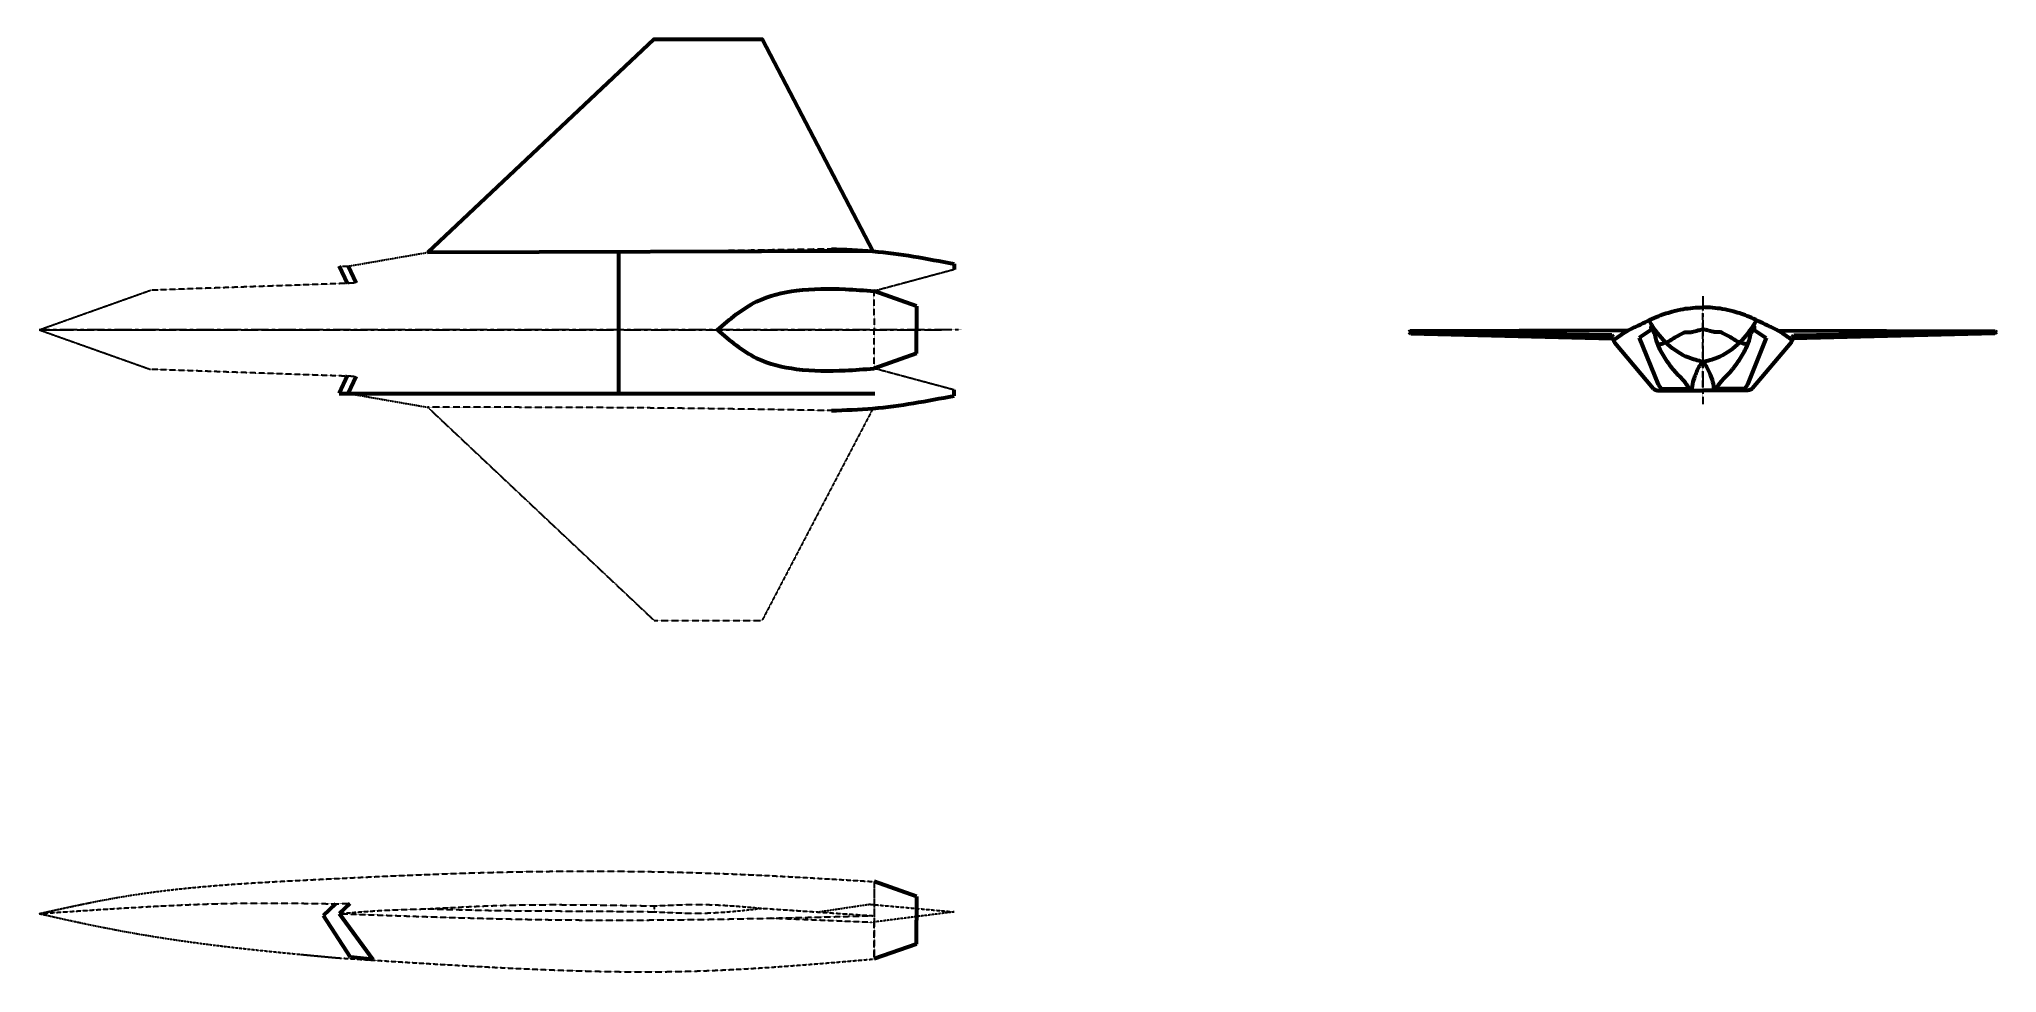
# Model space of a CAD drawing. Header units: millimetres. Extents: x -985956116104 to 1932156, y -552630487266 to 633586.
# Drawn here: x 67708 to 103089, y -224378 to -207498 of the extents above; entities that cross this region are included whole.
import ezdxf

# ---------------------------------------------------------------- set-up
doc = ezdxf.new("R2010")
doc.units = ezdxf.units.MM
doc.linetypes.add('CENTER', pattern=[2, 1.25, -0.25, 0.25, -0.25])
doc.linetypes.add('DASHED', pattern=[0.75, 0.5, -0.25])
for name, color, linetype, lineweight in [('_axes (Оси)', 6, 'CENTER', 30), ('_basic (Основной)', 4, 'Continuous', 60), ('_invisible (Невидимый)', 1, 'DASHED', 30)]:
    doc.layers.add(name, color=color, linetype=linetype, lineweight=lineweight)

msp = doc.modelspace()

# ---------------------------------------------------------------- linework, layer by layer
at = {"layer": '_axes (Оси)', "transparency": 33554687}
for p, q in [((97774.677, -212143.823), (97774.677, -214099.032)), ((67707.77, -212753.023), (79797.77, -212753.023)), ((67707.77, -212753.023), (84013.67, -212753.023)), ((67707.77, -212753.023), (82787.77, -212753.023)), ((67707.77, -212753.023), (79797.77, -212753.023)), ((67707.77, -212753.023), (84013.67, -212753.023)), ((67707.77, -212753.023), (82787.77, -212753.023)), ((84377.77, -212753.023), (67707.77, -212753.023)), ((67707.77, -212753.023), (79797.77, -212753.023)), ((67707.77, -212753.023), (84013.67, -212753.023)), ((67707.77, -212753.023), (82787.77, -212753.023)), ((67707.77, -212753.023), (79797.77, -212753.023)), ((67707.77, -212753.023), (84013.67, -212753.023)), ((67707.77, -212753.023), (82787.77, -212753.023)), ((84377.77, -212753.023), (67707.77, -212753.023)), ((67707.77, -212753.023), (79797.77, -212753.023)), ((67707.77, -212753.023), (84013.67, -212753.023)), ((67707.77, -212753.023), (82787.77, -212753.023)), ((67707.77, -212753.023), (79797.77, -212753.023)), ((67707.77, -212753.023), (84013.67, -212753.023)), ((67707.77, -212753.023), (82787.77, -212753.023)), ((84377.77, -212753.023), (67707.77, -212753.023)), ((67707.77, -212753.023), (79797.77, -212753.023)), ((67707.77, -212753.023), (84013.67, -212753.023)), ((67707.77, -212753.023), (82787.77, -212753.023)), ((67707.77, -212753.023), (79797.77, -212753.023)), ((67707.77, -212753.023), (84013.67, -212753.023)), ((67707.77, -212753.023), (82787.77, -212753.023)), ((84377.77, -212753.023), (67707.77, -212753.023)), ((67707.77, -212753.023), (79797.77, -212753.023)), ((67707.77, -212753.023), (84013.67, -212753.023)), ((67707.77, -212753.023), (82787.77, -212753.023)), ((67707.77, -212753.023), (79797.77, -212753.023)), ((67707.77, -212753.023), (84013.67, -212753.023)), ((67707.77, -212753.023), (82787.77, -212753.023)), ((84377.77, -212753.023), (67707.77, -212753.023)), ((67707.77, -212753.023), (79797.77, -212753.023)), ((67707.77, -212753.023), (84013.67, -212753.023)), ((67707.77, -212753.023), (82787.77, -212753.023)), ((67707.77, -212753.023), (79797.77, -212753.023)), ((67707.77, -212753.023), (84013.67, -212753.023)), ((67707.77, -212753.023), (82787.77, -212753.023)), ((84377.77, -212753.023), (67707.77, -212753.023)), ((67707.77, -212753.023), (79797.77, -212753.023)), ((67707.77, -212753.023), (84013.67, -212753.023)), ((67707.77, -212753.023), (82787.77, -212753.023)), ((67707.77, -212753.023), (79797.77, -212753.023)), ((67707.77, -212753.023), (84013.67, -212753.023)), ((67707.77, -212753.023), (82787.77, -212753.023)), ((84377.77, -212753.023), (67707.77, -212753.023)), ((67707.77, -212753.023), (79797.77, -212753.023)), ((67707.77, -212753.023), (84013.67, -212753.023)), ((67707.77, -212753.023), (82787.77, -212753.023)), ((67707.77, -212753.023), (79797.77, -212753.023)), ((67707.77, -212753.023), (84013.67, -212753.023)), ((67707.77, -212753.023), (82787.77, -212753.023)), ((84377.77, -212753.023), (67707.77, -212753.023)), ((67707.77, -212753.023), (79797.77, -212753.023)), ((67707.77, -212753.023), (84013.67, -212753.023)), ((67707.77, -212753.023), (82787.77, -212753.023)), ((67707.77, -212753.023), (79797.77, -212753.023)), ((67707.77, -212753.023), (84013.67, -212753.023)), ((67707.77, -212753.023), (82787.77, -212753.023)), ((84377.77, -212753.023), (67707.77, -212753.023)), ((67707.77, -212753.023), (79797.77, -212753.023)), ((67707.77, -212753.023), (84013.67, -212753.023)), ((67707.77, -212753.023), (82787.77, -212753.023)), ((67707.77, -212753.023), (79797.77, -212753.023)), ((67707.77, -212753.023), (84013.67, -212753.023)), ((67707.77, -212753.023), (82787.77, -212753.023)), ((84377.77, -212753.023), (67707.77, -212753.023)), ((67707.77, -212753.023), (79797.77, -212753.023)), ((67707.77, -212753.023), (84013.67, -212753.023)), ((67707.77, -212753.023), (82787.77, -212753.023)), ((67707.77, -212753.023), (79797.77, -212753.023)), ((67707.77, -212753.023), (84013.67, -212753.023)), ((67707.77, -212753.023), (82787.77, -212753.023)), ((84377.77, -212753.023), (67707.77, -212753.023)), ((67707.77, -212753.023), (79797.77, -212753.023)), ((67707.77, -212753.023), (84013.67, -212753.023)), ((67707.77, -212753.023), (82787.77, -212753.023)), ((67707.77, -212753.023), (79797.77, -212753.023)), ((67707.77, -212753.023), (84013.67, -212753.023)), ((67707.77, -212753.023), (82787.77, -212753.023)), ((84377.77, -212753.023), (67707.77, -212753.023)), ((67707.77, -212753.023), (79797.77, -212753.023)), ((67707.77, -212753.023), (84013.67, -212753.023)), ((67707.77, -212753.023), (82787.77, -212753.023)), ((67707.77, -212753.023), (79797.77, -212753.023)), ((67707.77, -212753.023), (84013.67, -212753.023)), ((67707.77, -212753.023), (82787.77, -212753.023)), ((84377.77, -212753.023), (67707.77, -212753.023)), ((67707.77, -212753.023), (79797.77, -212753.023)), ((67707.77, -212753.023), (84013.67, -212753.023)), ((67707.77, -212753.023), (82787.77, -212753.023)), ((67707.77, -212753.023), (79797.77, -212753.023)), ((67707.77, -212753.023), (84013.67, -212753.023)), ((67707.77, -212753.023), (82787.77, -212753.023)), ((84377.77, -212753.023), (67707.77, -212753.023)), ((67707.77, -212753.023), (79797.77, -212753.023)), ((67707.77, -212753.023), (84013.67, -212753.023)), ((67707.77, -212753.023), (82787.77, -212753.023)), ((67707.77, -212753.023), (79797.77, -212753.023)), ((67707.77, -212753.023), (84013.67, -212753.023)), ((67707.77, -212753.023), (82787.77, -212753.023)), ((84377.77, -212753.023), (67707.77, -212753.023)), ((67707.77, -212753.023), (79797.77, -212753.023)), ((67707.77, -212753.023), (84013.67, -212753.023)), ((67707.77, -212753.023), (82787.77, -212753.023)), ((67707.77, -212753.023), (79797.77, -212753.023)), ((67707.77, -212753.023), (84013.67, -212753.023)), ((67707.77, -212753.023), (82787.77, -212753.023)), ((84377.77, -212753.023), (67707.77, -212753.023))]:
    msp.add_line(p, q, dxfattribs=at)
at = {"layer": '_basic (Основной)', "transparency": 33554687}
for p, q in [((78175.493, -211344.002), (78175.493, -213903.023)), ((84242.019, -211560.015), (84242.019, -211665.66)), ((73279.632, -211924.832), (73130.191, -211603.023)), ((73434.747, -211908.636), (73292.773, -211603.023)), ((83565.081, -212323.87), (82798.98, -212053.815)), ((83565.081, -212323.87), (83565.081, -212753.023)), ((83565.081, -213182.176), (83565.081, -212753.023)), ((92488.724, -212778.529), (92459.884, -212797.442)), ((92459.884, -212797.442), (92495.82, -212821.889)), ((96130.364, -212848.635), (92459.884, -212797.442)), ((96419.139, -212766.671), (92488.724, -212778.529)), ((92495.82, -212821.889), (96136.752, -212909.328)), ((96160.382, -212884.468), (96130.364, -212848.635)), ((96136.752, -212909.328), (96160.382, -212884.468)), ((96136.752, -212909.328), (96166.892, -212941.358)), ((96178.541, -212979.753), (96879.07, -213811.799)), ((96856.298, -212746.064), (96626.592, -212899.268)), ((96626.592, -212899.268), (96965.9, -213740.252)), ((98922.763, -212899.268), (98583.455, -213740.252)), ((99370.813, -212979.753), (98670.284, -213811.799)), ((98693.056, -212746.064), (98922.763, -212899.268)), ((99130.216, -212766.671), (103060.631, -212778.529)), ((99412.603, -212909.328), (99382.463, -212941.358)), ((99388.973, -212884.468), (99418.991, -212848.635)), ((99412.603, -212909.328), (99388.973, -212884.468)), ((103053.535, -212821.889), (99412.603, -212909.328)), ((99418.991, -212848.635), (103089.47, -212797.442)), ((103089.47, -212797.442), (103053.535, -212821.889)), ((103060.631, -212778.529), (103089.47, -212797.442)), ((83565.081, -213182.176), (82798.98, -213452.231)), ((73279.632, -213581.214), (73130.191, -213903.023)), ((73434.747, -213597.411), (73292.773, -213903.023)), ((73130.191, -213903.023), (82810.12, -213903.023)), ((84242.019, -213946.031), (84242.019, -213840.386)), ((96965.9, -213740.252), (97022.596, -213822.223)), ((96976.298, -213851.161), (97774.677, -213851.161)), ((97022.596, -213822.223), (97538.931, -213822.223)), ((98573.056, -213851.161), (97774.677, -213851.161)), ((98526.758, -213822.223), (98010.424, -213822.223)), ((98583.455, -213740.252), (98526.758, -213822.223)), ((83565.081, -222998.952), (82798.98, -222728.896)), ((72847.748, -223344.017), (73072.462, -223130.353)), ((73321.637, -223122.76), (73130.191, -223306.862)), ((83565.081, -222998.952), (83565.081, -223428.104)), ((73333.041, -224093.381), (72847.748, -223344.017)), ((73130.191, -223306.862), (73736.892, -224137.333)), ((83565.081, -223857.257), (83565.081, -223428.104)), ((83565.081, -223857.257), (82798.98, -224127.312)), ((73736.892, -224137.333), (73333.041, -224093.381))]:
    msp.add_line(p, q, dxfattribs=at)
msp.add_lwpolyline([(74730.191, -211353.023), (78822.77, -207498.498), (80772.77, -207498.498), (82777.845, -211331.951), (74730.191, -211353.023)], dxfattribs=at)
for points in [[(82025.158, -211292.973), (82777.845, -211331.951), (84242.019, -211560.015)], [(79966.454, -212753.023), (80675.222, -212242.122), (81396.984, -212043.202), (82274.663, -212019.269), (82798.98, -212053.815)], [(96178.26, -212926.517), (96421.17, -212765.555), (96606.7, -212675.567), (96939.059, -212517.728), (97221.097, -212422.937), (97419.329, -212377.844), (97774.677, -212344.579)], [(97774.677, -213332.424), (97515.612, -213254.59), (96859.154, -212675.255), (96801.904, -212580.057)], [(99371.095, -212926.517), (99128.184, -212765.555), (98942.654, -212675.567), (98610.295, -212517.728), (98328.258, -212422.937), (98130.025, -212377.844), (97774.677, -212344.579)], [(97774.677, -213332.424), (98033.743, -213254.59), (98690.201, -212675.255), (98747.451, -212580.057)], [(79966.454, -212753.023), (80675.222, -213263.924), (81396.984, -213462.844), (82274.663, -213486.777), (82798.98, -213452.231)], [(96178.26, -212926.517), (96168.281, -212938.272), (96165.483, -212956.449), (96178.541, -212979.753)], [(96970.53, -213037.41), (96971.888, -213028.765), (97017.311, -213008.609), (97079.116, -212989.195), (97140.03, -212968.396), (97229.37, -212917.158), (97415.85, -212812.503), (97438.185, -212802.356), (97508.743, -212794.747), (97581.332, -212792.21), (97689.454, -212762.279), (97726.775, -212755.478), (97753.679, -212748.883), (97774.677, -212748.883)], [(98578.824, -213037.41), (98577.467, -213028.765), (98532.043, -213008.609), (98470.239, -212989.195), (98409.325, -212968.396), (98319.985, -212917.158), (98133.505, -212812.503), (98111.17, -212802.356), (98040.611, -212794.747), (97968.022, -212792.21), (97859.9, -212762.279), (97822.579, -212755.478), (97795.676, -212748.883), (97774.677, -212748.883)], [(99371.095, -212926.517), (99381.073, -212938.272), (99383.871, -212956.449), (99370.813, -212979.753)], [(97774.677, -213332.424), (97733.487, -213381.84), (97640.249, -213567.434), (97597.174, -213691.131), (97576.28, -213851.161)], [(97774.677, -213332.424), (97815.867, -213381.84), (97909.105, -213567.434), (97952.18, -213691.131), (97973.074, -213851.161)], [(82025.158, -214213.073), (82777.845, -214174.095), (84242.019, -213946.031)], [(96879.07, -213811.799), (96899.835, -213829.595), (96938.771, -213846.473), (96976.298, -213851.161)], [(98670.284, -213811.799), (98649.519, -213829.595), (98610.584, -213846.473), (98573.056, -213851.161)]]:
    msp.add_spline(points, degree=3, dxfattribs=at)
for points in [[(97538.493, -213822.223), (97534.775, -213816.677), (97502.062, -213767.895), (97433.63, -213666.284), (97278.688, -213526.77), (97127.629, -213327.788), (96998.606, -213113.619), (96926.563, -212930.819), (96906.587, -212807.606), (96862.93, -212754.373), (96840.267, -212726.167), (96838.07, -212695.298), (96851.487, -212682.544), (96859.154, -212675.255)], [(98010.862, -213822.223), (98014.579, -213816.677), (98047.292, -213767.895), (98115.724, -213666.284), (98270.666, -213526.77), (98421.725, -213327.788), (98550.749, -213113.619), (98622.792, -212930.819), (98642.767, -212807.606), (98686.425, -212754.373), (98709.088, -212726.167), (98711.284, -212695.298), (98697.868, -212682.544), (98690.201, -212675.255)]]:
    msp.add_open_spline(points, degree=3, knots=[144.965178591, 144.965178591, 144.965178591, 144.965178591, 164.969981345, 320.903714244, 510.833442229, 786.66811997, 1067.844530109, 1256.81891312, 1377.41346028, 1429.576140608, 1461.666422053, 1484.220186671, 1514.29594289, 1514.29594289, 1514.29594289, 1514.29594289], dxfattribs=at)
at = {"layer": '_invisible (Невидимый)', "color": 4, "transparency": 33554687}
for p, q in [((78822.77, -207498.498), (80772.77, -207498.498)), ((82777.845, -211331.951), (80772.77, -207498.498)), ((73292.773, -211603.023), (74730.191, -211353.023)), ((73434.747, -211908.636), (69717.92, -212038.134)), ((73130.191, -211603.023), (73292.773, -211603.023)), ((84242.019, -211665.66), (82798.98, -212053.815)), ((67707.77, -212753.023), (69717.92, -212038.134)), ((82790.937, -212055.979), (82798.98, -212753.023)), ((97774.677, -213869.547), (97774.677, -212373.308)), ((67707.77, -212753.023), (71707.77, -212753.023)), ((67707.77, -212753.023), (73307.77, -212753.023)), ((67707.77, -212753.023), (69717.92, -213467.912)), ((67707.77, -212753.023), (71707.77, -212753.023)), ((67707.77, -212753.023), (73307.77, -212753.023)), ((67707.77, -212753.023), (71707.77, -212753.023)), ((67707.77, -212753.023), (73307.77, -212753.023)), ((67707.77, -212753.023), (71707.77, -212753.023)), ((67707.77, -212753.023), (73307.77, -212753.023)), ((67707.77, -212753.023), (71707.77, -212753.023)), ((67707.77, -212753.023), (73307.77, -212753.023)), ((67707.77, -212753.023), (71707.77, -212753.023)), ((67707.77, -212753.023), (73307.77, -212753.023)), ((67707.77, -212753.023), (71707.77, -212753.023)), ((67707.77, -212753.023), (73307.77, -212753.023)), ((67707.77, -212753.023), (71707.77, -212753.023)), ((67707.77, -212753.023), (73307.77, -212753.023)), ((67707.77, -212753.023), (71707.77, -212753.023)), ((67707.77, -212753.023), (73307.77, -212753.023)), ((67707.77, -212753.023), (71707.77, -212753.023)), ((67707.77, -212753.023), (73307.77, -212753.023)), ((67707.77, -212753.023), (71707.77, -212753.023)), ((67707.77, -212753.023), (73307.77, -212753.023)), ((67707.77, -212753.023), (71707.77, -212753.023)), ((67707.77, -212753.023), (73307.77, -212753.023)), ((67707.77, -212753.023), (71707.77, -212753.023)), ((67707.77, -212753.023), (73307.77, -212753.023)), ((67707.77, -212753.023), (71707.77, -212753.023)), ((67707.77, -212753.023), (73307.77, -212753.023)), ((67707.77, -212753.023), (71707.77, -212753.023)), ((67707.77, -212753.023), (73307.77, -212753.023)), ((67707.77, -212753.023), (71707.77, -212753.023)), ((67707.77, -212753.023), (73307.77, -212753.023)), ((67707.77, -212753.023), (71707.77, -212753.023)), ((67707.77, -212753.023), (73307.77, -212753.023)), ((67707.77, -212753.023), (71707.77, -212753.023)), ((67707.77, -212753.023), (73307.77, -212753.023)), ((67707.77, -212753.023), (71707.77, -212753.023)), ((67707.77, -212753.023), (73307.77, -212753.023)), ((67707.77, -212753.023), (71707.77, -212753.023)), ((67707.77, -212753.023), (73307.77, -212753.023)), ((67707.77, -212753.023), (71707.77, -212753.023)), ((67707.77, -212753.023), (73307.77, -212753.023)), ((67707.77, -212753.023), (71707.77, -212753.023)), ((67707.77, -212753.023), (73307.77, -212753.023)), ((67707.77, -212753.023), (71707.77, -212753.023)), ((67707.77, -212753.023), (73307.77, -212753.023)), ((67707.77, -212753.023), (71707.77, -212753.023)), ((67707.77, -212753.023), (73307.77, -212753.023)), ((67707.77, -212753.023), (71707.77, -212753.023)), ((67707.77, -212753.023), (73307.77, -212753.023)), ((67707.77, -212753.023), (71707.77, -212753.023)), ((67707.77, -212753.023), (73307.77, -212753.023)), ((67707.77, -212753.023), (71707.77, -212753.023)), ((67707.77, -212753.023), (73307.77, -212753.023)), ((67707.77, -212753.023), (71707.77, -212753.023)), ((67707.77, -212753.023), (73307.77, -212753.023)), ((67707.77, -212753.023), (71707.77, -212753.023)), ((67707.77, -212753.023), (73307.77, -212753.023)), ((67707.77, -212753.023), (71707.77, -212753.023)), ((67707.77, -212753.023), (73307.77, -212753.023)), ((67707.77, -212753.023), (71707.77, -212753.023)), ((67707.77, -212753.023), (73307.77, -212753.023)), ((67707.77, -212753.023), (71707.77, -212753.023)), ((67707.77, -212753.023), (73307.77, -212753.023)), ((82798.98, -213452.231), (82798.98, -212753.023)), ((73434.747, -213597.411), (69717.92, -213467.912)), ((84242.019, -213840.386), (82798.98, -213452.231)), ((73130.191, -213903.023), (73292.773, -213903.023)), ((73292.773, -213903.023), (74730.191, -214153.023)), ((74730.191, -214153.023), (78822.77, -218007.548)), ((82777.845, -214174.095), (80772.77, -218007.548)), ((78822.77, -218007.548), (80772.77, -218007.548)), ((82798.98, -222728.896), (82798.98, -224127.312)), ((82798.98, -222760.961), (82798.98, -223428.104)), ((73072.462, -223130.353), (73321.637, -223122.76)), ((78822.77, -223167.751), (78822.77, -223273.094)), ((80772.77, -223211.294), (82777.845, -223344.954)), ((81775.307, -223278.124), (82713.322, -223137.638)), ((82713.322, -223137.638), (84242.019, -223275.703)), ((82744.57, -223465.981), (80930.363, -223392.111)), ((84242.019, -223275.703), (82744.57, -223465.981)), ((82798.98, -224095.248), (82798.98, -223428.104)), ((72430.262, -224044.208), (73101.265, -224107.071))]:
    msp.add_line(p, q, dxfattribs=at)
for points in [[(82025.158, -211292.973), (78825.54, -211338.678), (74730.191, -211353.023)], [(82025.158, -214213.073), (78825.54, -214167.368), (74730.191, -214153.023)], [(67707.77, -223306.862), (69189.24, -223004.748), (72581.197, -222697.345), (76086.366, -222556.766), (80158.956, -222587.664), (82798.98, -222728.896)], [(67707.77, -223306.862), (69667.886, -223181.515), (71375.841, -223118.78), (73072.462, -223130.353)], [(73130.191, -223306.862), (73830.029, -223254.287), (74730.191, -223220.422)], [(74730.191, -223220.422), (76148.31, -223155.85), (77455.174, -223147.155), (78822.77, -223167.751)], [(74730.191, -223220.422), (76148.31, -223253.067), (77455.174, -223261.31), (78822.77, -223273.094)], [(78822.77, -223167.751), (79746.693, -223143.621), (80772.77, -223211.294)], [(78822.77, -223273.094), (79746.693, -223297.224), (80772.77, -223211.294)], [(67707.77, -223306.862), (68933.727, -223569.721), (70632.602, -223845.881), (73101.265, -224107.071)], [(73130.191, -223306.862), (77235.862, -223420.614), (82777.845, -223344.954)], [(73101.265, -224107.071), (76118.33, -224287.081), (79446.989, -224348.948), (82798.98, -224127.312)]]:
    msp.add_spline(points, degree=3, dxfattribs=at)

doc.saveas('drawing.dxf')
